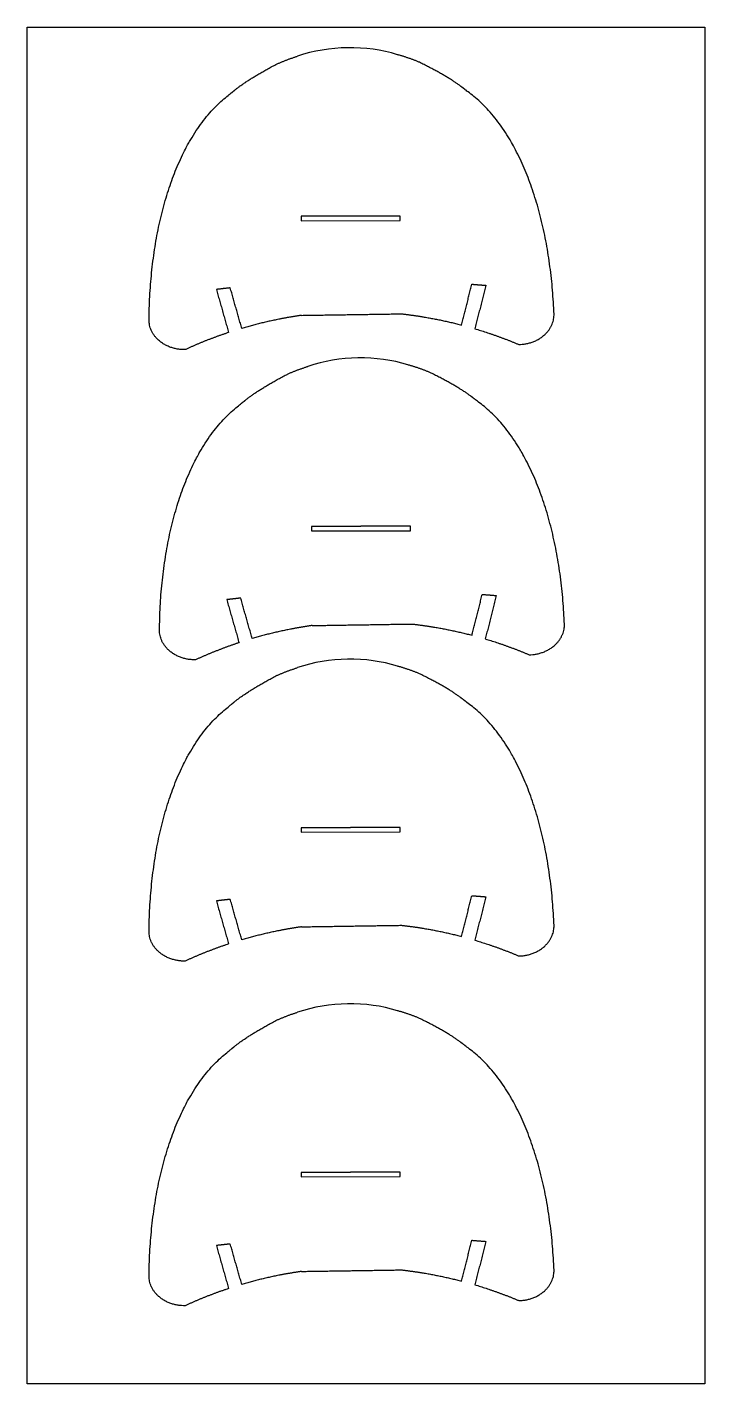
# Model space of a CAD drawing. Header units: metres. Extents: x 1979.8 to 2018, y 1971.1 to 1990.7.
# Drawn here: x 1999.458 to 2000.983, y 1987.332 to 1990.382 of the extents above; entities that cross this region are included whole.
import ezdxf

# ---------------------------------------------------------------- set-up
doc = ezdxf.new("R2010")
doc.units = ezdxf.units.M
doc.layers.add('ΦΥΛΛΑ ΓΙΑ CNC', color=1, linetype='Continuous')
doc.layers.add('ΦΥΛΛΑ ΚΟΝΤΡΑ ΠΛΑΚΕ', color=131, linetype='Continuous')

msp = doc.modelspace()

# ---------------------------------------------------------------- linework, layer by layer
at = {"layer": 'ΦΥΛΛΑ ΓΙΑ CNC'}
for points in [[(2000.1862, 1989.9571), (2000.0747, 1989.9571), (2000.0748, 1989.9469), (2000.2977, 1989.9476), (2000.2976, 1989.9575), (2000.1862, 1989.9575)], [(2000.2096, 1989.2598), (2000.0982, 1989.2598), (2000.0982, 1989.2496), (2000.3211, 1989.2503), (2000.3211, 1989.2601), (2000.2096, 1989.2601)], [(2000.1862, 1988.5826), (2000.0747, 1988.5826), (2000.0748, 1988.5724), (2000.2977, 1988.573), (2000.2976, 1988.5829), (2000.1862, 1988.5829)], [(2000.1862, 1987.8078), (2000.0747, 1987.8078), (2000.0748, 1987.7976), (2000.2977, 1987.7983), (2000.2976, 1987.8082), (2000.1862, 1987.8082)]]:
    msp.add_lwpolyline(points, dxfattribs=at)
at = {"layer": 'ΦΥΛΛΑ ΓΙΑ CNC', "lineweight": -3}
for points, weights in [([(2000.0182, 1990.2984), (2000.042, 1990.3092), (2000.0669, 1990.317)], [0.931709150307, 0.919797461204, 0.911534052656]), ([(2000.341, 1990.3033), (2000.317, 1990.3134), (2000.2918, 1990.3204)], [0.931709150307, 0.919797461204, 0.911534052656]), ([(2000.0759, 1989.7344), (2000.189, 1989.7361), (2000.3006, 1989.7378)], [0.999923417659, 0.942555254016, 1]), ([(2000.5648, 1989.6688), (2000.645, 1989.67), (2000.644, 1989.7373)], [1, 0.707106781187, 1]), ([(1999.8139, 1989.6573), (1999.7338, 1989.6561), (1999.7327, 1989.7233)], [1, 0.707106781187, 1]), ([(2000.4659, 1989.7043), (2000.5163, 1989.6893), (2000.5648, 1989.6688)], [0.99651626955, 0.996723144745, 1]), ([(1999.9117, 1989.6958), (1999.8618, 1989.6793), (1999.8139, 1989.6573)], [0.99651626955, 0.996723144745, 1]), ([(2000.0417, 1989.601), (2000.0654, 1989.6118), (2000.0903, 1989.6196)], [0.931709150307, 0.919797461204, 0.911534052656]), ([(2000.3645, 1989.606), (2000.3404, 1989.616), (2000.3153, 1989.6231)], [0.931709150307, 0.919797461204, 0.911534052656]), ([(2000.0994, 1989.037), (2000.2124, 1989.0388), (2000.324, 1989.0405)], [0.999923417659, 0.942555254016, 1]), ([(2000.5882, 1988.9714), (2000.6684, 1988.9726), (2000.6674, 1989.0399)], [1, 0.707106781187, 1]), ([(1999.8374, 1988.96), (1999.7572, 1988.9587), (1999.7562, 1989.026)], [1, 0.707106781187, 1]), ([(1999.9352, 1988.9985), (1999.8852, 1988.9819), (1999.8374, 1988.96)], [0.99651626955, 0.996723144745, 1]), ([(2000.4893, 1989.0069), (2000.5398, 1988.9919), (2000.5882, 1988.9714)], [0.99651626955, 0.996723144745, 1]), ([(2000.0182, 1988.9238), (2000.042, 1988.9346), (2000.0669, 1988.9424)], [0.931709150307, 0.919797461204, 0.911534052656]), ([(2000.341, 1988.9287), (2000.317, 1988.9388), (2000.2918, 1988.9458)], [0.931709150307, 0.919797461204, 0.911534052656]), ([(2000.0759, 1988.3598), (2000.189, 1988.3615), (2000.3006, 1988.3632)], [0.999923417659, 0.942555254016, 1]), ([(2000.5648, 1988.2942), (2000.645, 1988.2954), (2000.644, 1988.3627)], [1, 0.707106781187, 1]), ([(1999.8139, 1988.2827), (1999.7338, 1988.2815), (1999.7327, 1988.3488)], [1, 0.707106781187, 1]), ([(2000.4659, 1988.3297), (2000.5163, 1988.3147), (2000.5648, 1988.2942)], [0.99651626955, 0.996723144745, 1]), ([(1999.9117, 1988.3212), (1999.8618, 1988.3047), (1999.8139, 1988.2827)], [0.99651626955, 0.996723144745, 1]), ([(2000.0182, 1988.1491), (2000.042, 1988.1599), (2000.0669, 1988.1677)], [0.931709150307, 0.919797461204, 0.911534052656]), ([(2000.341, 1988.154), (2000.317, 1988.1641), (2000.2918, 1988.1711)], [0.931709150307, 0.919797461204, 0.911534052656]), ([(1999.8139, 1987.508), (1999.7338, 1987.5068), (1999.7327, 1987.574)], [1, 0.707106781187, 1]), ([(2000.0759, 1987.5851), (2000.189, 1987.5868), (2000.3006, 1987.5885)], [0.999923417659, 0.942555254016, 1]), ([(2000.5648, 1987.5195), (2000.645, 1987.5207), (2000.644, 1987.588)], [1, 0.707106781187, 1]), ([(1999.9117, 1987.5465), (1999.8618, 1987.53), (1999.8139, 1987.508)], [0.99651626955, 0.996723144745, 1]), ([(2000.4659, 1987.555), (2000.5163, 1987.54), (2000.5648, 1987.5195)], [0.99651626955, 0.996723144745, 1])]:
    msp.add_rational_spline(points, weights, degree=2, dxfattribs=at)
for points in [[(2000.2917, 1990.3204), (2000.2563, 1990.3314), (2000.2179, 1990.3366), (2000.1409, 1990.3354), (2000.1024, 1990.3291), (2000.0669, 1990.317)], [(2000.3151, 1989.6231), (2000.2798, 1989.6341), (2000.2413, 1989.6393), (2000.1643, 1989.6381), (2000.1258, 1989.6317), (2000.0903, 1989.6196)], [(2000.2917, 1988.9458), (2000.2563, 1988.9568), (2000.2179, 1988.962), (2000.1409, 1988.9609), (2000.1024, 1988.9545), (2000.0669, 1988.9424)], [(2000.2917, 1988.1711), (2000.2563, 1988.1821), (2000.2179, 1988.1873), (2000.1409, 1988.1861), (2000.1024, 1988.1798), (2000.0669, 1988.1677)]]:
    msp.add_open_spline(points, degree=3, knots=[0, 0, 0, 0, 0.500337, 0.500337, 1.000843, 1.000843, 1.000843, 1.000843], dxfattribs=at)
for points, weights, knots in [([(1999.7327, 1989.7233), (1999.7364, 1990.0868), (1999.9051, 1990.224), (1999.9161, 1990.2329), (1999.9271, 1990.2419), (1999.9559, 1990.2653), (2000.0182, 1990.2984)], [1, 0.888324260259, 1, 1, 1, 0.970376548073, 0.948940508878], [3.3219173, 3.3219173, 3.3219173, 3.7990306, 3.7990306, 3.8560209, 3.8560209, 3.9482049, 3.9482049, 3.9482049]), ([(2000.644, 1989.7373), (2000.6292, 1990.1005), (2000.4564, 1990.2324), (2000.4451, 1990.241), (2000.4338, 1990.2496), (2000.4044, 1990.2721), (2000.341, 1990.3033)], [1, 0.888324260259, 1, 1, 1, 0.970376548073, 0.948940508878], [3.3219173, 3.3219173, 3.3219173, 3.7990306, 3.7990306, 3.8560209, 3.8560209, 3.9482049, 3.9482049, 3.9482049]), ([(2000.0759, 1989.7344), (2000.0514, 1989.7309), (2000.0271, 1989.7261), (1999.9838, 1989.7176), (1999.9414, 1989.7051)], [1, 0.999659318534, 1, 0.997248724701, 0.99666160826], [2.7549118, 2.7549118, 2.7549118, 2.8346643, 2.8346643, 2.9768778, 2.9768778, 2.9768778]), ([(2000.3006, 1989.7378), (2000.3252, 1989.735), (2000.3496, 1989.731), (2000.3932, 1989.7238), (2000.4359, 1989.7126)], [1, 0.999659318534, 1, 0.997248724701, 0.99666160826], [2.7549118, 2.7549118, 2.7549118, 2.8346643, 2.8346643, 2.9768778, 2.9768778, 2.9768778]), ([(1999.7562, 1989.026), (1999.7598, 1989.3895), (1999.9285, 1989.5266), (1999.9395, 1989.5356), (1999.9506, 1989.5446), (1999.9793, 1989.5679), (2000.0417, 1989.601)], [1, 0.888324260259, 1, 1, 1, 0.970376548073, 0.948940508878], [3.3219173, 3.3219173, 3.3219173, 3.7990306, 3.7990306, 3.8560209, 3.8560209, 3.9482049, 3.9482049, 3.9482049]), ([(2000.6674, 1989.0399), (2000.6527, 1989.4031), (2000.4799, 1989.5351), (2000.4686, 1989.5437), (2000.4573, 1989.5523), (2000.4278, 1989.5748), (2000.3645, 1989.606)], [1, 0.888324260259, 1, 1, 1, 0.970376548073, 0.948940508878], [3.3219173, 3.3219173, 3.3219173, 3.7990306, 3.7990306, 3.8560209, 3.8560209, 3.9482049, 3.9482049, 3.9482049]), ([(2000.0994, 1989.037), (2000.0749, 1989.0335), (2000.0506, 1989.0288), (2000.0072, 1989.0203), (1999.9648, 1989.0078)], [1, 0.999659318534, 1, 0.997248724701, 0.99666160826], [2.7549118, 2.7549118, 2.7549118, 2.8346643, 2.8346643, 2.9768778, 2.9768778, 2.9768778]), ([(2000.324, 1989.0405), (2000.3486, 1989.0377), (2000.3731, 1989.0337), (2000.4167, 1989.0265), (2000.4594, 1989.0153)], [1, 0.999659318534, 1, 0.997248724701, 0.99666160826], [2.7549118, 2.7549118, 2.7549118, 2.8346643, 2.8346643, 2.9768778, 2.9768778, 2.9768778]), ([(1999.7327, 1988.3488), (1999.7364, 1988.7123), (1999.9051, 1988.8494), (1999.9161, 1988.8584), (1999.9271, 1988.8673), (1999.9559, 1988.8907), (2000.0182, 1988.9238)], [1, 0.888324260259, 1, 1, 1, 0.970376548073, 0.948940508878], [3.3219173, 3.3219173, 3.3219173, 3.7990306, 3.7990306, 3.8560209, 3.8560209, 3.9482049, 3.9482049, 3.9482049]), ([(2000.644, 1988.3627), (2000.6292, 1988.7259), (2000.4564, 1988.8578), (2000.4451, 1988.8664), (2000.4338, 1988.8751), (2000.4044, 1988.8976), (2000.341, 1988.9287)], [1, 0.888324260259, 1, 1, 1, 0.970376548073, 0.948940508878], [3.3219173, 3.3219173, 3.3219173, 3.7990306, 3.7990306, 3.8560209, 3.8560209, 3.9482049, 3.9482049, 3.9482049]), ([(2000.0759, 1988.3598), (2000.0514, 1988.3563), (2000.0271, 1988.3515), (1999.9838, 1988.343), (1999.9414, 1988.3305)], [1, 0.999659318534, 1, 0.997248724701, 0.99666160826], [2.7549118, 2.7549118, 2.7549118, 2.8346643, 2.8346643, 2.9768778, 2.9768778, 2.9768778]), ([(2000.3006, 1988.3632), (2000.3252, 1988.3605), (2000.3496, 1988.3565), (2000.3932, 1988.3493), (2000.4359, 1988.3381)], [1, 0.999659318534, 1, 0.997248724701, 0.99666160826], [2.7549118, 2.7549118, 2.7549118, 2.8346643, 2.8346643, 2.9768778, 2.9768778, 2.9768778]), ([(1999.7327, 1987.574), (1999.7364, 1987.9375), (1999.9051, 1988.0747), (1999.9161, 1988.0836), (1999.9271, 1988.0926), (1999.9559, 1988.116), (2000.0182, 1988.1491)], [1, 0.888324260259, 1, 1, 1, 0.970376548073, 0.948940508878], [3.3219173, 3.3219173, 3.3219173, 3.7990306, 3.7990306, 3.8560209, 3.8560209, 3.9482049, 3.9482049, 3.9482049]), ([(2000.644, 1987.588), (2000.6292, 1987.9512), (2000.4564, 1988.0831), (2000.4451, 1988.0917), (2000.4338, 1988.1003), (2000.4044, 1988.1228), (2000.341, 1988.154)], [1, 0.888324260259, 1, 1, 1, 0.970376548073, 0.948940508878], [3.3219173, 3.3219173, 3.3219173, 3.7990306, 3.7990306, 3.8560209, 3.8560209, 3.9482049, 3.9482049, 3.9482049]), ([(2000.0759, 1987.5851), (2000.0514, 1987.5816), (2000.0271, 1987.5768), (1999.9838, 1987.5683), (1999.9414, 1987.5558)], [1, 0.999659318534, 1, 0.997248724701, 0.99666160826], [2.7549118, 2.7549118, 2.7549118, 2.8346643, 2.8346643, 2.9768778, 2.9768778, 2.9768778]), ([(2000.3006, 1987.5885), (2000.3252, 1987.5857), (2000.3496, 1987.5817), (2000.3932, 1987.5745), (2000.4359, 1987.5633)], [1, 0.999659318534, 1, 0.997248724701, 0.99666160826], [2.7549118, 2.7549118, 2.7549118, 2.8346643, 2.8346643, 2.9768778, 2.9768778, 2.9768778])]:
    msp.add_rational_spline(points, weights, degree=2, knots=knots, dxfattribs=at)
for points, degree in [([(1999.9155, 1989.7961), (1999.8998, 1989.7944), (1999.8842, 1989.7926)], 2), ([(1999.8842, 1989.7926), (1999.898, 1989.7442), (1999.9117, 1989.6958)], 2), ([(1999.9414, 1989.7051), (1999.9284, 1989.7506), (1999.9155, 1989.7961)], 2), ([(2000.4359, 1989.7126), (2000.4475, 1989.7585), (2000.4591, 1989.8044)], 2), ([(2000.4591, 1989.8044), (2000.4748, 1989.8031), (2000.4905, 1989.8019)], 2), ([(2000.4905, 1989.8019), (2000.4782, 1989.7531), (2000.4659, 1989.7043)], 2), ([(2000.0758, 1989.7344), (2000.0758, 1989.7344), (2000.0758, 1989.7345), (2000.0758, 1989.7346)], 3), ([(1999.9389, 1989.0988), (1999.9233, 1989.097), (1999.9076, 1989.0953)], 2), ([(1999.9076, 1989.0953), (1999.9214, 1989.0469), (1999.9352, 1988.9985)], 2), ([(1999.9648, 1989.0078), (1999.9519, 1989.0533), (1999.9389, 1989.0988)], 2), ([(2000.4594, 1989.0153), (2000.4709, 1989.0612), (2000.4825, 1989.1071)], 2), ([(2000.4825, 1989.1071), (2000.4982, 1989.1058), (2000.5139, 1989.1045)], 2), ([(2000.5139, 1989.1045), (2000.5016, 1989.0557), (2000.4893, 1989.0069)], 2), ([(2000.0992, 1989.037), (2000.0992, 1989.0371), (2000.0992, 1989.0372), (2000.0992, 1989.0372)], 3), ([(1999.9155, 1988.4215), (1999.8998, 1988.4198), (1999.8842, 1988.418)], 2), ([(1999.8842, 1988.418), (1999.898, 1988.3696), (1999.9117, 1988.3212)], 2), ([(1999.9414, 1988.3305), (1999.9284, 1988.376), (1999.9155, 1988.4215)], 2), ([(2000.4359, 1988.3381), (2000.4475, 1988.384), (2000.4591, 1988.4298)], 2), ([(2000.4591, 1988.4298), (2000.4748, 1988.4286), (2000.4905, 1988.4273)], 2), ([(2000.4905, 1988.4273), (2000.4782, 1988.3785), (2000.4659, 1988.3297)], 2), ([(2000.0758, 1988.3598), (2000.0758, 1988.3599), (2000.0758, 1988.3599), (2000.0758, 1988.36)], 3), ([(2000.4359, 1987.5633), (2000.4475, 1987.6092), (2000.4591, 1987.6551)], 2), ([(2000.4591, 1987.6551), (2000.4748, 1987.6538), (2000.4905, 1987.6526)], 2), ([(1999.9155, 1987.6468), (1999.8998, 1987.6451), (1999.8842, 1987.6433)], 2), ([(1999.8842, 1987.6433), (1999.898, 1987.5949), (1999.9117, 1987.5465)], 2), ([(1999.9414, 1987.5558), (1999.9284, 1987.6013), (1999.9155, 1987.6468)], 2), ([(2000.4905, 1987.6526), (2000.4782, 1987.6038), (2000.4659, 1987.555)], 2), ([(2000.0758, 1987.5851), (2000.0758, 1987.5851), (2000.0758, 1987.5852), (2000.0758, 1987.5853)], 3)]:
    msp.add_open_spline(points, degree=degree, dxfattribs=at)
at = {"layer": 'ΦΥΛΛΑ ΚΟΝΤΡΑ ΠΛΑΚΕ'}
msp.add_lwpolyline([(1999.4584, 1990.3823), (2000.9834, 1990.3823), (2000.9834, 1987.3323), (1999.4584, 1987.3323)], close=True, dxfattribs=at)

doc.saveas('drawing.dxf')
